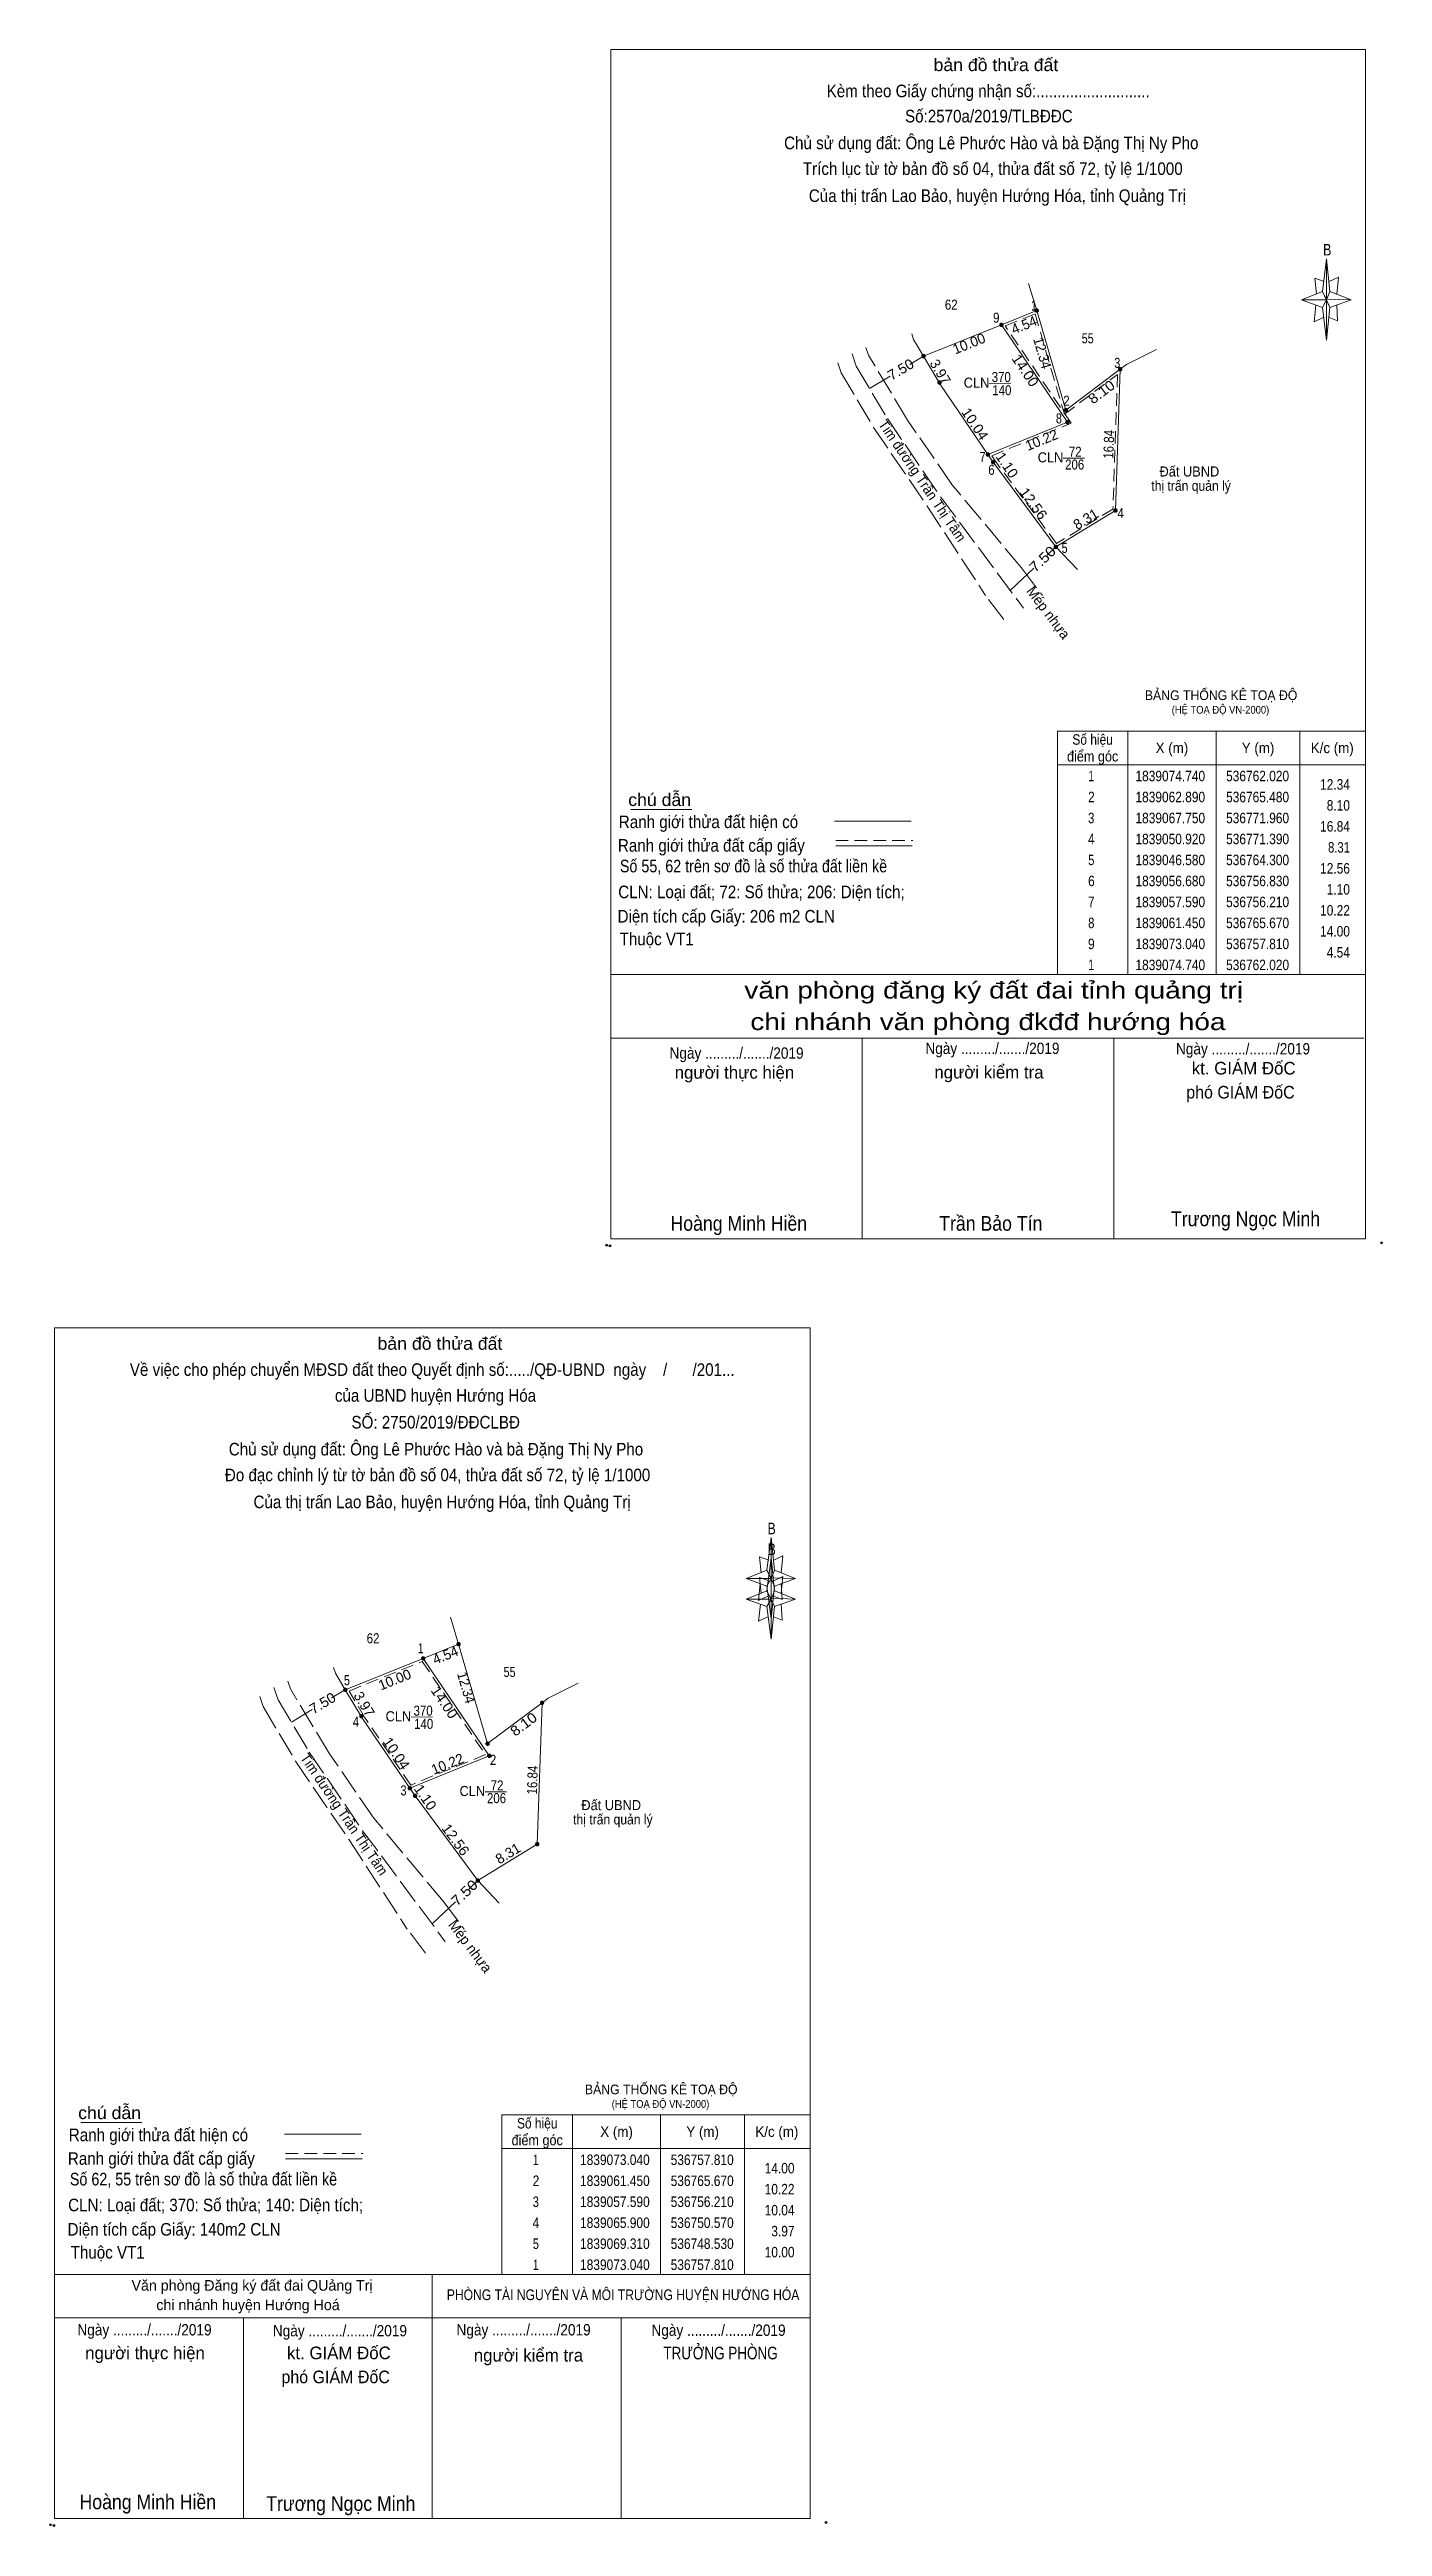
# Model space of a CAD drawing. Header units: metres. Extents: x 536377 to 536785, y 1838852 to 1839147.
# Drawn here: x 536377 to 536535.8, y 1838851.8 to 1839146.9 of the extents above; entities that cross this region are included whole.
import ezdxf
from ezdxf.enums import TextEntityAlignment as Align

# ---------------------------------------------------------------- set-up
doc = ezdxf.new("R2010")
doc.units = ezdxf.units.M
doc.header["$LTSCALE"] = 0.5
doc.header["$PDMODE"] = 32
doc.header["$PDSIZE"] = 0.25
doc.linetypes.add('LONG_DASHED', pattern=[7.5, 6, -1.5])
doc.linetypes.add('MEDIUM_DASHED', pattern=[4.5, 3, -1.5])
for name, color, linetype, lineweight in [('1', 7, 'MEDIUM_DASHED', 13), ('10', 7, 'Continuous', 13), ('2', 7, 'Continuous', 13), ('22', 7, 'Continuous', 13), ('27', 7, 'LONG_DASHED', 13), ('36', 7, 'Continuous', 13), ('5', 7, 'Continuous', 13), ('6', 7, 'Continuous', 13), ('63', 7, 'MEDIUM_DASHED', 13)]:
    doc.layers.add(name, color=color, linetype=linetype, lineweight=lineweight)

msp = doc.modelspace()

# ---------------------------------------------------------------- texts
at = {"layer": '1'}
for s, width, p in [('CLN', 0.95, (536487.45, 1839106.58)), ('370', 0.85, (536490.395, 1839107.25)), ('140', 0.85, (536490.465, 1839105.68)), ('CLN', 0.95, (536496.26, 1839097.68)), ('72', 0.85, (536499.205, 1839098.35)), ('206', 0.85, (536499.14, 1839096.83)), ('CLN', 0.95, (536418.58, 1838947.72)), ('370', 0.85, (536421.525, 1838948.39)), ('140', 0.85, (536421.595, 1838946.82)), ('CLN', 0.95, (536427.39, 1838938.82)), ('206', 0.85, (536430.27, 1838937.97)), ('72', 0.85, (536430.335, 1838939.49))]:
    msp.add_text(s, height=1.2, dxfattribs=dict(at, width=width)).set_placement(p, align=Align.CENTER)
for s, height, width, p in [('BẢNG THỐNG KÊ TOẠ ĐỘ ', 1.15, 0.95, (536440.8, 1838903.3)), ('(HỆ TOẠ ĐỘ VN-2000)', 0.9299, 0.9, (536443.99, 1838901.68))]:
    msp.add_text(s, height=height, dxfattribs=dict(at, width=width)).set_placement(p)
at = {"layer": '2'}
for s, height, width, p in [('bản đồ thửa đất', 1.498, 1.05, (536489.76, 1839144.29)), ('Kèm theo Giấy chứng nhận số:...........................', 1.498, 0.9, (536488.84, 1839141.18)), ('Số:2570a/2019/TLBĐĐC ', 1.5, 0.9, (536489.17, 1839138.18)), ('Chủ sử dụng đất: Ông Lê Phước Hào và bà Đặng Thị Ny Pho', 1.5, 0.9, (536489.21, 1839134.99)), ('Trích lục từ tờ bản đồ số 04, thửa đất số 72, tỷ lệ 1/1000 ', 1.5, 0.9, (536489.635, 1839131.92)), ('Của thị trấn Lao Bảo, huyện Hướng Hóa, tỉnh Quảng Trị', 1.5, 0.9, (536489.945, 1839128.7)), ('B', 1.376, 0.8, (536529.23, 1839122.33)), ('văn phòng đăng ký đất đai tỉnh quảng trị', 1.998, 1.25, (536489.495, 1839033.82)), ('chi nhánh văn phòng đkđđ hướng hóa', 1.998, 1.25, (536488.805, 1839030.06)), ('Ngày ........./......./2019', 1.349, 0.9, (536458.865, 1839026.65)), ('Ngày ........./......./2019', 1.349, 0.9, (536489.345, 1839027.21)), ('Ngày ........./......./2019', 1.349, 0.9, (536519.195, 1839027.16)), ('Hoàng Minh Hiền', 1.75, 0.9, (536459.13, 1839006.16)), ('Trần Bảo Tín', 1.75, 0.9, (536489.15, 1839006.16))]:
    msp.add_text(s, height=height, dxfattribs=dict(at, width=width)).set_placement(p, align=Align.CENTER)
for s, height, width, p in [('BẢNG THỐNG KÊ TOẠ ĐỘ ', 1.149, 0.95, (536507.5, 1839069.37)), ('(HỆ TOẠ ĐỘ VN-2000)', 0.929, 0.9, (536510.7, 1839067.75)), ('chú dẫn', 1.498, 1.05, (536445.96, 1839056.75)), ('Ranh giới thửa đất hiện có ', 1.5, 0.9, (536444.84, 1839054.12)), ('Ranh giới thửa đất cấp giấy', 1.5, 0.9, (536444.73, 1839051.31)), ('Số 55, 62 trên sơ đồ là số thửa đất liền kề', 1.5, 0.85, (536444.97, 1839048.85)), ('CLN: Loại đất; 72: Số thửa; 206: Diện tích;', 1.5, 0.9, (536444.77, 1839045.77)), ('Diện tích cấp Giấy: 206 m2 CLN', 1.5, 0.9, (536444.69, 1839042.87)), ('Thuộc VT1', 1.5, 0.9, (536444.93, 1839040.16)), ('chú dẫn', 1.498, 1.05, (536380.44, 1838900.34)), ('Ranh giới thửa đất hiện có ', 1.5, 0.9, (536379.32, 1838897.71)), ('Ranh giới thửa đất cấp giấy', 1.5, 0.9, (536379.21, 1838894.9)), ('Số 62, 55 trên sơ đồ là số thửa đất liền kề', 1.5, 0.85, (536379.45, 1838892.44)), ('CLN: Loại đất; 370: Số thửa; 140: Diện tích;', 1.5, 0.9, (536379.25, 1838889.36)), ('Diện tích cấp Giấy: 140m2 CLN', 1.5, 0.9, (536379.17, 1838886.46)), ('Thuộc VT1', 1.5, 0.9, (536379.54, 1838883.72))]:
    msp.add_text(s, height=height, dxfattribs=dict(at, width=width)).set_placement(p)
for s, p in [('người thực hiện', (536458.615, 1839024.27)), ('người kiểm tra', (536488.93, 1839024.3))]:
    msp.add_text(s, height=1.498, dxfattribs=at).set_placement(p, align=Align.CENTER)
at = {"layer": '5'}
for s, p in [('kt. GIÁM ĐốC', (536519.27, 1839024.77)), ('người thực hiện', (536388.4, 1838871.74)), ('kt. GIÁM ĐốC', (536411.49, 1838871.74)), ('người kiểm tra', (536434.075, 1838871.46))]:
    msp.add_text(s, height=1.5, dxfattribs=at).set_placement(p, align=Align.CENTER)
for s, height, width, p in [('phó GIÁM ĐốC', 1.5, 0.95, (536518.89, 1839021.91)), ('Trương Ngọc Minh', 1.75, 0.9, (536519.495, 1839006.7)), ('bản đồ thửa đất', 1.5, 1.05, (536423.53, 1838991.98)), ('Về việc cho phép chuyển MĐSD đất theo Quyết định số:...../QĐ-UBND  ngày    /      /201...', 1.5, 0.9, (536422.615, 1838988.87)), ('của UBND huyện Hướng Hóa', 1.5, 0.9, (536423, 1838985.79)), ('SỐ: 2750/2019/ĐĐCLBĐ', 1.5, 0.9, (536423.025, 1838982.6)), ('Chủ sử dụng đất: Ông Lê Phước Hào và bà Đặng Thị Ny Pho', 1.5, 0.9, (536423.06, 1838979.39)), ('Đo đạc chỉnh lý từ tờ bản đồ số 04, thửa đất số 72, tỷ lệ 1/1000 ', 1.5, 0.9, (536423.5, 1838976.32)), ('Của thị trấn Lao Bảo, huyện Hướng Hóa, tỉnh Quảng Trị', 1.5, 0.9, (536423.795, 1838973.11)), ('B', 1.378, 0.8, (536463.04, 1838970)), ('B', 1.377, 0.8, (536463.05, 1838967.53)), ('Ngày ........./......./2019', 1.35, 0.9, (536388.335, 1838874.57)), ('Ngày ........./......./2019', 1.35, 0.9, (536411.615, 1838874.46)), ('Ngày ........./......./2019', 1.35, 0.9, (536433.495, 1838874.57)), ('Ngày ........./......./2019', 1.35, 0.9, (536456.715, 1838874.52)), ('TRƯỞNG PHÒNG', 1.5, 0.8, (536456.955, 1838871.72)), ('phó GIÁM ĐốC', 1.5, 0.95, (536411.11, 1838868.88)), ('Hoàng Minh Hiền', 1.75, 0.9, (536388.73, 1838853.87)), ('Trương Ngọc Minh', 1.75, 0.9, (536411.715, 1838853.67))]:
    msp.add_text(s, height=height, dxfattribs=dict(at, width=width)).set_placement(p, align=Align.CENTER)
at = {"layer": '6'}
for s, p in [(' Văn phòng Đăng ký đất đai QUảng Trị', (536400.92, 1838879.9)), ('chi nhánh huyện Hướng Hoá', (536400.67, 1838877.58))]:
    msp.add_text(s, height=1.267, dxfattribs=at).set_placement(p, align=Align.CENTER)
at = {"layer": '6', "width": 0.85}
msp.add_text('PHÒNG TÀI NGUYÊN VÀ MÔI TRƯỜNG HUYỆN HƯỚNG HÓA', height=1.27, dxfattribs=at).set_placement((536445.345, 1838878.78), align=Align.CENTER)
at = {"layer": '63'}
for s, height, width, p in [('62', 1.2, 0.85, (536484.435, 1839115.87)), ('55', 1.2, 0.8, (536500.695, 1839111.86)), ('thị trấn quản lý', 1.2, 0.9, (536513.005, 1839094.3)), ('Đất UBND ', 1.2, 0.95, (536513.015, 1839096)), ('điểm góc', 1.25, 0.9, (536501.28, 1839062.05)), ('Số hiệu', 1.25, 0.85, (536501.28, 1839064.05)), ('X (m)', 1.25, 0.95, (536510.73, 1839063.05)), ('Y (m)', 1.25, 0.95, (536520.985, 1839063.05)), ('K/c (m)', 1.25, 0.95, (536529.825, 1839063.05)), (' 1', 1.25, 0.75, (536500.93, 1839059.7)), ('1839074.740', 1.25, 0.85, (536510.53, 1839059.7)), ('536762.020', 1.25, 0.85, (536520.93, 1839059.7)), (' 2', 1.25, 0.85, (536500.935, 1839057.2)), ('1839062.890', 1.25, 0.85, (536510.53, 1839057.2)), ('536765.480', 1.25, 0.85, (536520.93, 1839057.2)), (' 3', 1.25, 0.8, (536500.925, 1839054.7)), ('1839067.750', 1.25, 0.85, (536510.53, 1839054.7)), ('536771.960', 1.25, 0.85, (536520.93, 1839054.7)), (' 4', 1.25, 0.85, (536500.93, 1839052.2)), (' 5', 1.25, 0.8, (536500.935, 1839049.7)), ('1839050.920', 1.25, 0.85, (536510.53, 1839052.2)), ('1839046.580', 1.25, 0.85, (536510.53, 1839049.7)), ('536771.390', 1.25, 0.85, (536520.93, 1839052.2)), ('536764.300', 1.25, 0.85, (536520.93, 1839049.7)), (' 6', 1.25, 0.85, (536500.935, 1839047.2)), ('1839056.680', 1.25, 0.85, (536510.53, 1839047.2)), ('536756.830', 1.25, 0.85, (536520.93, 1839047.2)), (' 7', 1.25, 0.8, (536500.935, 1839044.7)), ('1839057.590', 1.25, 0.85, (536510.53, 1839044.7)), ('536756.210', 1.25, 0.85, (536520.93, 1839044.7)), (' 8', 1.25, 0.8, (536500.935, 1839042.2)), ('1839061.450', 1.25, 0.85, (536510.53, 1839042.2)), ('536765.670', 1.25, 0.85, (536520.93, 1839042.2)), (' 9', 1.25, 0.85, (536500.93, 1839039.7)), ('1839073.040', 1.25, 0.85, (536510.53, 1839039.7)), ('536757.810', 1.25, 0.85, (536520.93, 1839039.7)), (' 1', 1.25, 0.75, (536500.93, 1839037.2)), ('1839074.740', 1.25, 0.85, (536510.53, 1839037.2)), ('536762.020', 1.25, 0.85, (536520.93, 1839037.2)), ('62', 1.2, 0.85, (536415.565, 1838957.01)), ('55', 1.2, 0.8, (536431.825, 1838953)), ('thị trấn quản lý', 1.2, 0.9, (536444.135, 1838935.44)), ('Đất UBND ', 1.2, 0.95, (536444.145, 1838937.14)), ('Số hiệu', 1.25, 0.85, (536435.12, 1838899.22)), ('điểm góc', 1.25, 0.9, (536435.12, 1838897.22)), ('X (m)', 1.25, 0.95, (536444.57, 1838898.22)), ('Y (m)', 1.25, 0.95, (536454.825, 1838898.22)), ('K/c (m)', 1.25, 0.95, (536463.665, 1838898.22)), (' 1', 1.25, 0.75, (536434.77, 1838894.87)), ('1839073.040', 1.25, 0.85, (536444.37, 1838894.87)), ('536757.810', 1.25, 0.85, (536454.77, 1838894.87)), (' 2', 1.25, 0.85, (536434.775, 1838892.37)), ('1839061.450', 1.25, 0.85, (536444.37, 1838892.37)), ('536765.670', 1.25, 0.85, (536454.77, 1838892.37)), (' 4', 1.25, 0.85, (536434.77, 1838887.37)), (' 3', 1.25, 0.8, (536434.765, 1838889.87)), ('1839057.590', 1.25, 0.85, (536444.37, 1838889.87)), ('1839065.900', 1.25, 0.85, (536444.37, 1838887.37)), ('536756.210', 1.25, 0.85, (536454.77, 1838889.87)), ('536750.570', 1.25, 0.85, (536454.77, 1838887.37)), (' 5', 1.25, 0.8, (536434.775, 1838884.87)), ('1839069.310', 1.25, 0.85, (536444.37, 1838884.87)), ('536748.530', 1.25, 0.85, (536454.77, 1838884.87)), (' 1', 1.25, 0.75, (536434.77, 1838882.37)), ('1839073.040', 1.25, 0.85, (536444.37, 1838882.37)), ('536757.810', 1.25, 0.85, (536454.77, 1838882.37))]:
    msp.add_text(s, height=height, dxfattribs=dict(at, width=width)).set_placement(p, align=Align.CENTER)
for s, height, width, p in [(' 1', 1.2, 0.75, (536494.62, 1839115.77)), (' 9', 1.2, 0.85, (536490.18, 1839114.32)), (' 3', 1.2, 0.8, (536504.57, 1839108.94)), (' 2', 1.2, 0.85, (536498.54, 1839104.43)), (' 8', 1.2, 0.8, (536497.62, 1839102.32)), (' 7', 1.2, 0.8, (536488.53, 1839097.73)), (' 6', 1.2, 0.85, (536489.61, 1839096.2)), (' 4', 1.2, 0.85, (536505, 1839091.04)), (' 5', 1.2, 0.8, (536498.3, 1839086.9)), ('12.34', 1.25, 0.85, (536531.93, 1839058.7)), ('8.10', 1.25, 0.85, (536531.93, 1839056.2)), ('16.84', 1.25, 0.85, (536531.93, 1839053.7)), ('8.31', 1.25, 0.8, (536531.93, 1839051.2)), ('12.56', 1.25, 0.85, (536531.93, 1839048.7)), ('1.10', 1.25, 0.85, (536531.93, 1839046.2)), ('10.22', 1.25, 0.85, (536531.93, 1839043.7)), ('14.00', 1.25, 0.85, (536531.93, 1839041.2)), ('4.54', 1.25, 0.85, (536531.93, 1839038.7)), (' 1', 1.2, 0.75, (536421.58, 1838955.83)), (' 5', 1.2, 0.8, (536412.81, 1838952.02)), (' 4', 1.2, 0.85, (536413.89, 1838947.07)), (' 2', 1.2, 0.85, (536430.24, 1838942.53)), (' 3', 1.2, 0.8, (536419.55, 1838938.89)), ('14.00', 1.25, 0.85, (536465.77, 1838893.87)), ('10.22', 1.25, 0.85, (536465.77, 1838891.37)), ('10.04', 1.25, 0.85, (536465.77, 1838888.87)), ('3.97', 1.25, 0.85, (536465.77, 1838886.37)), ('10.00', 1.25, 0.85, (536465.77, 1838883.87))]:
    msp.add_text(s, height=height, dxfattribs=dict(at, width=width)).set_placement(p, align=Align.RIGHT)
for s, rotation, p in [('10.00', 21.897, (536486.7762, 1839111.2821)), ('4.54', 21.989, (536493.3253, 1839113.4957)), ('3.97', 300.89, (536482.6186, 1839108.158)), ('10.22', 22.197, (536495.4283, 1839099.8001)), ('8.31', 31.472, (536500.7768, 1839090.4211)), ('Mép nhựa', 307.147, (536495.5287, 1839079.4173)), ('4.54', 21.989, (536424.4053, 1838955.0457)), ('10.00', 21.897, (536418.3662, 1838952.1321)), ('3.97', 300.89, (536413.9986, 1838949.458)), ('10.22', 22.197, (536424.6583, 1838942.0901)), ('8.31', 31.472, (536431.9468, 1838931.4711)), ('Mép nhựa', 307.147, (536426.6587, 1838920.5573))]:
    msp.add_text(s, height=1.2, rotation=rotation, dxfattribs=at).set_placement(p, align=Align.CENTER)
for s, rotation, width, p in [('7.50', 30.911, 1.05, (536478.7268, 1839108.2382)), ('14.00', 304.144, 1.05, (536492.7593, 1839108.2968)), ('12.34', 286.277, 0.95, (536494.7178, 1839110.5482)), ('8.10', 36.87, 1.1, (536502.69, 1839105.59)), ('10.04', 304.165, 1.05, (536486.7602, 1839101.9269)), ('Tim đường Trần Thị Tâm', 304.182, 0.95, (536480.4984, 1839095.1671)), ('16.84', 88.06, 0.85, (536503.7998, 1839099.8147)), ('1.10', 304.267, 1.05, (536490.5794, 1839097.0278)), ('12.56', 306.487, 1.05, (536493.7504, 1839092.4218)), ('7.50', 43.593, 1.15, (536495.7313, 1839085.7346)), ('12.34', 286.277, 0.95, (536426.0878, 1838951.5682)), ('7.50', 30.911, 1.05, (536409.8568, 1838949.3782)), ('14.00', 304.144, 1.05, (536423.5693, 1838949.6468)), ('8.10', 36.87, 1.1, (536433.86, 1838946.89)), ('10.04', 304.165, 1.05, (536417.8402, 1838943.5669)), ('Tim đường Trần Thị Tâm', 304.182, 0.95, (536411.6284, 1838936.3071)), ('16.84', 88.06, 0.85, (536435.1398, 1838940.7047)), ('1.10', 304.267, 1.05, (536421.2994, 1838938.3378)), ('12.56', 306.487, 1.05, (536424.9204, 1838933.2718)), ('7.50', 43.593, 1.15, (536426.8613, 1838926.8746))]:
    msp.add_text(s, height=1.2, rotation=rotation, dxfattribs=dict(at, width=width)).set_placement(p, align=Align.CENTER)

# ---------------------------------------------------------------- hatches: boundary and pattern name
at = {"layer": '63'}
for points in [[(536494.82, 1839115.77, 1), (536494.42, 1839115.77, 1)], [(536490.61, 1839114.07, 1), (536490.21, 1839114.07, 1)], [(536481.33, 1839110.34, 1), (536480.93, 1839110.34, 1)], [(536483.24, 1839107.21, 1), (536482.84, 1839107.21, 1)], [(536483.24, 1839107.21, 1), (536482.84, 1839107.21, 1)], [(536504.76, 1839108.78, 1), (536504.36, 1839108.78, 1)], [(536498.28, 1839103.92, 1), (536497.88, 1839103.92, 1)], [(536498.47, 1839102.48, 1), (536498.07, 1839102.48, 1)], [(536489.01, 1839098.62, 1), (536488.61, 1839098.62, 1)], [(536489.63, 1839097.71, 1), (536489.23, 1839097.71, 1)], [(536504.19, 1839091.95, 1), (536503.79, 1839091.95, 1)], [(536497.1, 1839087.61, 1), (536496.7, 1839087.61, 1)], [(536425.95, 1838956.91, 1), (536425.55, 1838956.91, 1)], [(536421.74, 1838955.21, 1), (536421.34, 1838955.21, 1)], [(536412.46, 1838951.48, 1), (536412.06, 1838951.48, 1)], [(536414.37, 1838948.35, 1), (536413.97, 1838948.35, 1)], [(536414.37, 1838948.35, 1), (536413.97, 1838948.35, 1)], [(536435.89, 1838949.92, 1), (536435.49, 1838949.92, 1)], [(536429.41, 1838945.06, 1), (536429.01, 1838945.06, 1)], [(536429.6, 1838943.62, 1), (536429.2, 1838943.62, 1)], [(536420.14, 1838939.76, 1), (536419.74, 1838939.76, 1)], [(536420.76, 1838938.85, 1), (536420.36, 1838938.85, 1)], [(536435.32, 1838933.09, 1), (536434.92, 1838933.09, 1)], [(536428.23, 1838928.75, 1), (536427.83, 1838928.75, 1)]]:
    msp.add_hatch(color=256, dxfattribs=at).paths.add_polyline_path(points)

# ---------------------------------------------------------------- linework, layer by layer
at = {"layer": '1'}
msp.add_lwpolyline([(536494.42, 1839115.37), (536497.91, 1839103.42), (536504.24, 1839108.16), (536503.7, 1839092.12), (536496.98, 1839088.01), (536489.67, 1839097.88), (536489.27, 1839098.48), (536498.73, 1839102.34), (536490.87, 1839113.93)], close=True, dxfattribs=at)
at = {"layer": '10'}
for p, q in [((536493.66, 1839118.99), (536494.62, 1839115.77)), ((536505.31, 1839109.35), (536508.87, 1839111.14)), ((536496.9, 1839087.61), (536499.46, 1839084.92)), ((536424.79, 1838960.13), (536425.75, 1838956.91)), ((536436.44, 1838950.49), (536440, 1838952.28)), ((536428.03, 1838928.75), (536430.59, 1838926.06))]:
    msp.add_line(p, q, dxfattribs=at)
for points in [[(536481.13, 1839110.34), (536490.41, 1839114.07), (536494.62, 1839115.77)], [(536494.62, 1839115.77), (536498.08, 1839103.92), (536504.56, 1839108.78)], [(536412.26, 1838951.48), (536421.54, 1838955.21), (536425.75, 1838956.91)], [(536425.75, 1838956.91), (536429.21, 1838945.06), (536435.69, 1838949.92)]]:
    msp.add_lwpolyline(points, dxfattribs=at)
at = {"layer": '10', "linetype": 'MEDIUM_DASHED'}
msp.add_lwpolyline([(536421.43, 1838954.84), (536428.94, 1838943.76), (536420.05, 1838940.13), (536414.55, 1838948.23), (536412.7, 1838951.33)], close=True, dxfattribs=at)
at = {"layer": '2'}
for p, q in [((536528.66, 1839118.03), (536529.15, 1839121.93)), ((536528.66, 1839116.14), (536526.15, 1839117.03)), ((536529.55, 1839116.14), (536529.15, 1839112.23)), ((536529.55, 1839118.03), (536532.06, 1839117.03)), ((536530.35, 1839116.43), (536530.46, 1839114.54)), ((536530.46, 1839114.54), (536529.46, 1839114.94)), ((536446.28, 1839056.35), (536453.52, 1839056.35)), ((536470.53, 1839054.95), (536479.66, 1839054.95)), ((536470.67, 1839052.02), (536479.8, 1839052.02)), ((536443.87, 1839036.67), (536533.78, 1839036.67)), ((536443.87, 1839029.08), (536533.58, 1839029.08)), ((536443.87, 1839029.08), (536533.58, 1839029.08)), ((536443.87, 1839029.08), (536533.58, 1839029.08)), ((536473.84, 1839005.21), (536473.84, 1839029.08)), ((536503.81, 1839005.21), (536503.81, 1839029.08)), ((536380.76, 1838899.94), (536388, 1838899.94)), ((536405.01, 1838898.54), (536414.14, 1838898.54)), ((536405.15, 1838895.61), (536414.28, 1838895.61))]:
    msp.add_line(p, q, dxfattribs=at)
at = {"layer": '2', "linetype": 'MEDIUM_DASHED'}
for p, q in [((536470.67, 1839052.64), (536479.86, 1839052.64)), ((536405.15, 1838896.23), (536414.34, 1838896.23))]:
    msp.add_line(p, q, dxfattribs=at)
at = {"layer": '2'}
for points in [[(536443.87, 1839146.86), (536533.78, 1839146.86), (536533.78, 1839005.21), (536443.87, 1839005.21)], [(536529.15, 1839121.93), (536529.55, 1839118.03), (536529.15, 1839117.03)], [(536529.15, 1839117.03), (536526.15, 1839117.03), (536528.66, 1839118.03), (536529.55, 1839116.14), (536532.06, 1839117.03), (536529.15, 1839117.14)], [(536529.15, 1839117.03), (536529.15, 1839112.23), (536528.66, 1839116.14)]]:
    msp.add_lwpolyline(points, close=True, dxfattribs=at)
for points in [[(536528.86, 1839119.22), (536527.75, 1839119.62), (536527.95, 1839117.74)], [(536529.46, 1839119.22), (536530.55, 1839119.73), (536530.35, 1839117.74)], [(536529.15, 1839117.03), (536528.66, 1839118.03), (536526.15, 1839117.03)], [(536527.86, 1839116.43), (536527.66, 1839114.43), (536528.75, 1839114.94)], [(536529.15, 1839117.03), (536529.55, 1839116.14), (536532.06, 1839117.03)], [(536533.78, 1839005.21), (536443.87, 1839005.21), (536443.87, 1839029.08)]]:
    msp.add_lwpolyline(points, dxfattribs=at)
for p in [(536443.39, 1839004.43), (536443.79, 1839004.36), (536535.68, 1839004.71)]:
    msp.add_point(p, dxfattribs=at)
at = {"layer": '22'}
for points in [[(536479.73, 1839113.01), (536479.96, 1839112.31), (536481.13, 1839110.34)], [(536481.13, 1839110.34), (536483.17, 1839106.93), (536488.81, 1839098.62)], [(536488.81, 1839098.62), (536489.43, 1839097.71), (536496.9, 1839087.61)], [(536410.86, 1838954.15), (536411.09, 1838953.45), (536412.26, 1838951.48)], [(536412.26, 1838951.48), (536414.3, 1838948.07), (536419.94, 1838939.76)], [(536419.94, 1838939.76), (536420.56, 1838938.85), (536428.03, 1838928.75)]]:
    msp.add_lwpolyline(points, dxfattribs=at)
at = {"layer": '22', "linetype": 'LONG_DASHED'}
for points in [[(536472.62, 1839110.62), (536473.11, 1839109.16), (536476.84, 1839102.9), (536483.19, 1839093.55), (536493.04, 1839080.33)], [(536492.8, 1839085.14), (536484.52, 1839095.04), (536479.24, 1839102.72), (536474.58, 1839110.44), (536474.27, 1839111.38)], [(536470.93, 1839109.54), (536471.33, 1839108.34), (536475.19, 1839101.85), (536481.57, 1839092.47), (536488.51, 1839081.84)], [(536402.06, 1838950.68), (536402.46, 1838949.48), (536406.32, 1838942.99), (536412.7, 1838933.61), (536419.64, 1838922.98)], [(536403.75, 1838951.76), (536404.24, 1838950.3), (536407.97, 1838944.04), (536414.32, 1838934.69), (536424.17, 1838921.47)], [(536423.93, 1838926.28), (536415.65, 1838936.18), (536410.37, 1838943.86), (536405.71, 1838951.58), (536405.4, 1838952.52)]]:
    msp.add_lwpolyline(points, dxfattribs=at)
at = {"layer": '27'}
for p, q in [((536492.8, 1839085.14), (536495.3, 1839081.84)), ((536490.69, 1839078.96), (536488.51, 1839081.84)), ((536423.93, 1838926.28), (536426.43, 1838922.98)), ((536421.82, 1838920.1), (536419.64, 1838922.98))]:
    msp.add_line(p, q, dxfattribs=at)
at = {"layer": '36'}
for p, q in [((536490.41, 1839114.07), (536498.27, 1839102.48)), ((536504.56, 1839108.78), (536505.31, 1839109.35)), ((536488.81, 1839098.62), (536498.27, 1839102.48)), ((536421.54, 1838955.21), (536429.4, 1838943.62)), ((536435.69, 1838949.92), (536436.44, 1838950.49)), ((536419.94, 1838939.76), (536429.4, 1838943.62))]:
    msp.add_line(p, q, dxfattribs=at)
for points in [[(536496.9, 1839087.61), (536503.99, 1839091.95), (536504.56, 1839108.78)], [(536428.03, 1838928.75), (536435.12, 1838933.09), (536435.69, 1838949.92)]]:
    msp.add_lwpolyline(points, dxfattribs=at)
at = {"layer": '5'}
for p, q in [((536462.49, 1838965.72), (536462.99, 1838969.62)), ((536462.49, 1838963.27), (536462.98, 1838967.18)), ((536463.39, 1838965.72), (536465.89, 1838964.72)), ((536462.49, 1838963.82), (536459.99, 1838964.72)), ((536463.39, 1838963.82), (536462.99, 1838959.92)), ((536464.29, 1838962.22), (536463.29, 1838962.62)), ((536463.37, 1838963.27), (536465.88, 1838962.29)), ((536464.19, 1838964.12), (536464.29, 1838962.22)), ((536462.49, 1838961.38), (536460, 1838962.29)), ((536463.37, 1838961.38), (536462.98, 1838957.49)), ((536464.29, 1838959.78), (536463.3, 1838960.18)), ((536464.18, 1838961.67), (536464.29, 1838959.78)), ((536377.62, 1838881.84), (536467.62, 1838881.84)), ((536422.62, 1838852.78), (536422.62, 1838881.84)), ((536377.62, 1838876.68), (536467.62, 1838876.68)), ((536377.62, 1838876.68), (536467.42, 1838876.68)), ((536377.62, 1838876.68), (536467.42, 1838876.68)), ((536377.62, 1838852.78), (536377.62, 1838876.68)), ((536400.12, 1838852.78), (536400.12, 1838876.68)), ((536445.12, 1838852.78), (536445.12, 1838876.68))]:
    msp.add_line(p, q, dxfattribs=at)
for points in [[(536377.62, 1838994.58), (536467.62, 1838994.58), (536467.62, 1838852.78), (536377.62, 1838852.78)], [(536462.99, 1838969.62), (536463.39, 1838965.72), (536462.99, 1838964.72)], [(536462.99, 1838964.72), (536459.99, 1838964.72), (536462.49, 1838965.72), (536463.39, 1838963.82), (536465.89, 1838964.72), (536462.99, 1838964.82)], [(536462.98, 1838967.18), (536463.37, 1838963.27), (536462.98, 1838962.29)], [(536462.98, 1838962.29), (536460, 1838962.29), (536462.49, 1838963.27), (536463.37, 1838961.38), (536465.88, 1838962.29), (536462.98, 1838962.38)], [(536462.99, 1838964.72), (536462.99, 1838959.92), (536462.49, 1838963.82)], [(536462.98, 1838962.29), (536462.98, 1838957.49), (536462.49, 1838961.38)]]:
    msp.add_lwpolyline(points, close=True, dxfattribs=at)
for points in [[(536462.99, 1838964.72), (536462.49, 1838965.72), (536459.99, 1838964.72)], [(536462.69, 1838966.92), (536461.59, 1838967.32), (536461.79, 1838965.42)], [(536463.29, 1838966.92), (536464.39, 1838967.42), (536464.19, 1838965.42)], [(536462.98, 1838962.29), (536462.49, 1838963.27), (536460, 1838962.29)], [(536461.69, 1838964.12), (536461.49, 1838962.12), (536462.59, 1838962.62)], [(536462.69, 1838964.47), (536461.59, 1838964.87), (536461.78, 1838962.98)], [(536462.99, 1838964.72), (536463.39, 1838963.82), (536465.89, 1838964.72)], [(536463.3, 1838964.47), (536464.39, 1838964.98), (536464.18, 1838962.98)], [(536461.7, 1838961.67), (536461.49, 1838959.67), (536462.58, 1838960.18)], [(536462.98, 1838962.29), (536463.37, 1838961.38), (536465.88, 1838962.29)], [(536467.62, 1838852.78), (536377.62, 1838852.78), (536377.62, 1838876.68)]]:
    msp.add_lwpolyline(points, dxfattribs=at)
for p in [(536377.15, 1838852.01), (536377.55, 1838851.94)]:
    msp.add_point(p, dxfattribs=at)
at = {"layer": '6'}
msp.add_line((536377.62, 1838881.84), (536467.62, 1838881.84), dxfattribs=at)
msp.add_point((536469.52, 1838852.28), dxfattribs=at)
at = {"layer": '63', "linetype": 'Continuous'}
for p, q in [((536479.5, 1839109.36), (536481.13, 1839110.34)), ((536474.7, 1839106.49), (536477.17, 1839107.97)), ((536488.97, 1839107.09), (536491.52, 1839107.1)), ((536497.78, 1839098.19), (536500.33, 1839098.2)), ((536495.88, 1839086.64), (536496.9, 1839087.61)), ((536491.47, 1839082.44), (536494.26, 1839085.09)), ((536505.48, 1839065.67), (536505.48, 1839036.67)), ((536515.98, 1839065.67), (536515.98, 1839036.67)), ((536525.98, 1839065.67), (536525.98, 1839036.67)), ((536497.08, 1839061.67), (536533.78, 1839061.67)), ((536410.63, 1838950.5), (536412.26, 1838951.48)), ((536405.83, 1838947.63), (536408.3, 1838949.11)), ((536420.1, 1838948.23), (536422.65, 1838948.24)), ((536428.91, 1838939.33), (536431.46, 1838939.34)), ((536427.01, 1838927.78), (536428.03, 1838928.75)), ((536422.6, 1838923.58), (536425.39, 1838926.23)), ((536439.32, 1838900.84), (536439.32, 1838881.84)), ((536449.82, 1838900.84), (536449.82, 1838881.84)), ((536459.82, 1838900.84), (536459.82, 1838881.84)), ((536430.92, 1838896.84), (536467.62, 1838896.84))]:
    msp.add_line(p, q, dxfattribs=at)
for points in [[(536497.08, 1839065.67), (536533.78, 1839065.67), (536533.78, 1839036.67), (536497.08, 1839036.67)], [(536430.92, 1838900.84), (536467.62, 1838900.84), (536467.62, 1838881.84), (536430.92, 1838881.84)]]:
    msp.add_lwpolyline(points, close=True, dxfattribs=at)
at = {"layer": '63'}
for centre in [(536494.62, 1839115.77), (536490.41, 1839114.07), (536481.13, 1839110.34), (536483.04, 1839107.21), (536483.04, 1839107.21), (536504.56, 1839108.78), (536498.08, 1839103.92), (536498.27, 1839102.48), (536488.81, 1839098.62), (536489.43, 1839097.71), (536503.99, 1839091.95), (536496.9, 1839087.61), (536425.75, 1838956.91), (536421.54, 1838955.21), (536412.26, 1838951.48), (536414.17, 1838948.35), (536414.17, 1838948.35), (536435.69, 1838949.92), (536429.21, 1838945.06), (536429.4, 1838943.62), (536419.94, 1838939.76), (536420.56, 1838938.85), (536435.12, 1838933.09), (536428.03, 1838928.75)]:
    msp.add_circle(centre, 0.2, dxfattribs=at)

msp.set_redraw_order([(e.dxf.handle, doc.entitydb.next_handle()) for e in msp.query("TEXT MTEXT ATTDEF DIMENSION ARC_DIMENSION")])  # texts and dimensions are drawn at this point

doc.saveas('drawing.dxf')
